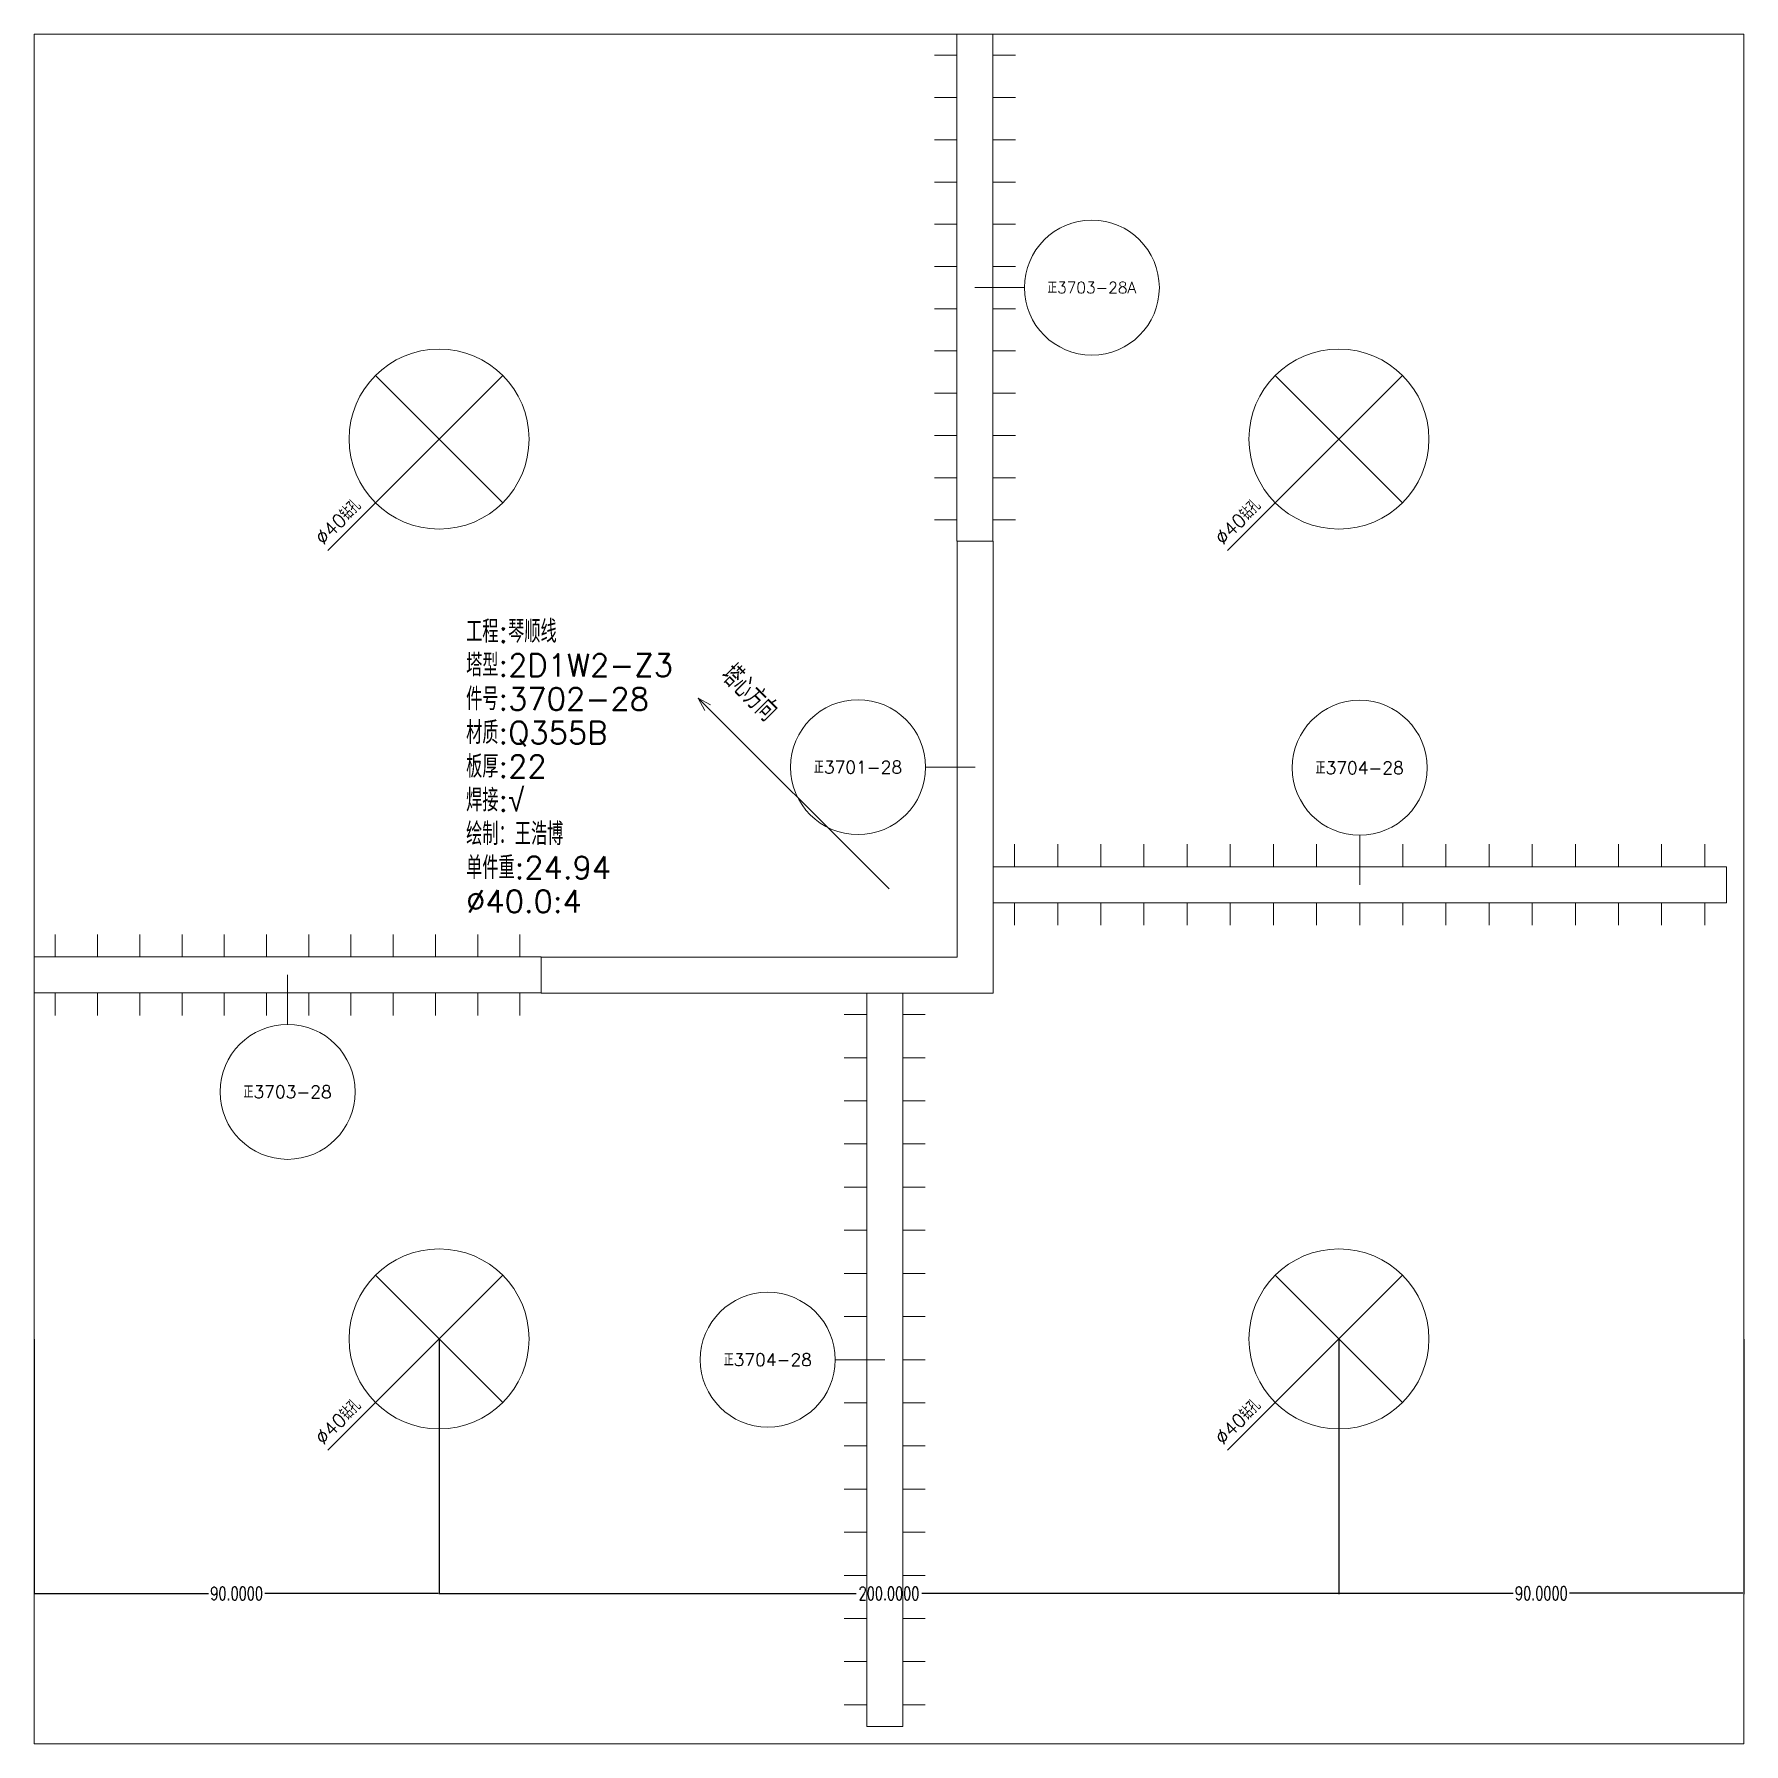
# Model space of a CAD drawing. Extents: x -580 to 8755, y 0 to 14723.
# Drawn here: x 5388.2 to 5768.2, y 1471.3 to 1851.3 of the extents above; entities that cross this region are included whole.
import ezdxf
from ezdxf.enums import TextEntityAlignment as Align

# ---------------------------------------------------------------- set-up
doc = ezdxf.new("R2010")
doc.units = 0
doc.header["$MEASUREMENT"] = 0
doc.layers.get('0').update_dxf_attribs({"linetype": 'CONTINUOUS', "lineweight": 25})
doc.layers.get('Defpoints').update_dxf_attribs({"linetype": 'CONTINUOUS'})
doc.layers.add('1', color=7, linetype='CONTINUOUS', lineweight=25)
doc.styles.add('DimFont', font='simplex.shx', dxfattribs={"width": 0.8, "bigfont": 'gbhzfs.shx'})
doc.styles.get("Standard").update_dxf_attribs({"font": 'simplex.shx', "width": 0.7, "height": 3, "bigfont": 'gbhzfs.shx'})
doc.dimstyles.new('DHDxfDimStyleOpen30', dxfattribs={"dimtxt": 2.5, "dimasz": 2.5, "dimexe": 1.25, "dimexo": 0.625, "dimtad": 2, "dimtxsty": 'DimFont', "dimblk": 'OPEN30', "dimblk1": 'OPEN30', "dimblk2": 'OPEN30', "dimcen": 2.5, "dimadec": 0, "dimazin": 0, "dimtfac": 1, "dimtmove": 0, "dimatfit": 3, "dimfxl": 0, "dimarcsym": 0})

msp = doc.modelspace()

# ---------------------------------------------------------------- texts
at = {"layer": '1', "color": 7, "linetype": 'Continuous', "lineweight": 13}
for s, height, p in [('正3703-28A', 2.5, (5623.26898, 1794.93325)), ('正3701-28', 2.777778, (5571.30131, 1688.34086)), ('正3704-28', 2.777778, (5682.80131, 1688.20441)), ('正3703-28', 2.777778, (5444.50845, 1616.17272)), ('正3704-28', 2.777778, (5551.23729, 1556.64039))]:
    msp.add_text(s, height=height, dxfattribs=at).set_placement(p, align=Align.MIDDLE_CENTER)
at = {"layer": '1', "color": 7, "linetype": 'Continuous', "lineweight": 18}
for p in [(5453.07879, 1736.86544), (5653.07879, 1736.86544), (5453.07879, 1536.86544), (5653.07879, 1536.86544)]:
    msp.add_text('%%c40钻孔', height=3, rotation=45, dxfattribs=at).set_placement(p, align=Align.BOTTOM_LEFT)
for s, p in [('工程:琴顺线', (5484.18519, 1714.50611)), ('塔型:2D1W2-Z3', (5484.18519, 1707.00611)), ('件号:3702-28', (5484.18519, 1699.50611)), ('材质:Q355B', (5484.18519, 1692.00611)), ('板厚:22', (5484.18519, 1684.50611)), ('焊接:√', (5484.18519, 1677.00611)), ('绘制：王浩博', (5484.18519, 1669.50611)), ('单件重:24.94', (5484.18519, 1662.00611)), ('%%c40.0:4', (5484.18519, 1654.50611))]:
    msp.add_text(s, height=5, dxfattribs=at).set_placement(p, align=Align.BOTTOM_LEFT)
at = {"layer": '1', "color": 7, "linetype": 'Continuous', "lineweight": 13}
msp.add_text('塔心方向', height=5, rotation=315, dxfattribs=at).set_placement((5539.29021, 1707.22257), align=Align.BOTTOM_LEFT)

# ---------------------------------------------------------------- blocks, each defined once
blk = doc.blocks.new('*D15')
at = {"color": 0, "linetype": 'Continuous', "lineweight": -2}
for p, q in [((5478.18, 1561.2), (5478.18, 1504.5)), ((5678.18, 1561.2), (5678.18, 1504.5)), ((5478.36, 1504.68), (5570.89, 1504.68)), ((5678, 1504.68), (5585.47, 1504.68))]:
    blk.add_line(p, q, dxfattribs=at)
at = {"color": 0, "linetype": 'Continuous'}
for points in [[(5478.36, 1504.71), (5478.36, 1504.65), (5478.18, 1504.68)], [(5678, 1504.71), (5678, 1504.65), (5678.18, 1504.68)]]:
    blk.add_solid(points, dxfattribs=at)
at = {"layer": 'Defpoints', "color": 0, "linetype": 'Continuous'}
for p in [(5478.18, 1561.26), (5678.18, 1561.26), (5678.18, 1504.68)]:
    blk.add_point(p, dxfattribs=at)
at = {"color": 0, "linetype": 'Continuous', "insert": (5578.18, 1504.68), "char_height": 3, "attachment_point": 5}
blk.add_mtext('\\A1;200.0000', dxfattribs=at)
blk = doc.blocks.new('*D14')
at = {"color": 0, "linetype": 'Continuous', "lineweight": -2}
for p, q in [((5388.18, 1561.2), (5388.18, 1504.5)), ((5478.18, 1561.2), (5478.18, 1504.5)), ((5388.36, 1504.68), (5426.89, 1504.68)), ((5478, 1504.68), (5439.47, 1504.68))]:
    blk.add_line(p, q, dxfattribs=at)
at = {"color": 0, "linetype": 'Continuous'}
for points in [[(5388.36, 1504.71), (5388.36, 1504.65), (5388.18, 1504.68)], [(5478, 1504.71), (5478, 1504.65), (5478.18, 1504.68)]]:
    blk.add_solid(points, dxfattribs=at)
at = {"layer": 'Defpoints', "color": 0, "linetype": 'Continuous'}
for p in [(5388.18, 1561.26), (5478.18, 1561.26), (5388.18, 1504.68)]:
    blk.add_point(p, dxfattribs=at)
at = {"color": 0, "linetype": 'Continuous', "insert": (5433.18, 1504.68), "char_height": 3, "attachment_point": 5}
blk.add_mtext('\\A1;90.0000', dxfattribs=at)
blk = doc.blocks.new('*D16')
at = {"color": 0, "linetype": 'Continuous', "lineweight": -2}
for p, q in [((5678.18, 1561.2), (5678.18, 1504.54)), ((5768.18, 1561.2), (5768.18, 1504.54)), ((5678.36, 1504.72), (5716.89, 1504.72)), ((5768, 1504.72), (5729.47, 1504.72))]:
    blk.add_line(p, q, dxfattribs=at)
at = {"color": 0, "linetype": 'Continuous'}
for points in [[(5678.36, 1504.75), (5678.36, 1504.69), (5678.18, 1504.72)], [(5768, 1504.75), (5768, 1504.69), (5768.18, 1504.72)]]:
    blk.add_solid(points, dxfattribs=at)
at = {"layer": 'Defpoints', "color": 0, "linetype": 'Continuous'}
for p in [(5678.18, 1561.26), (5768.18, 1561.26), (5768.18, 1504.72)]:
    blk.add_point(p, dxfattribs=at)
at = {"color": 0, "linetype": 'Continuous', "insert": (5723.18, 1504.72), "char_height": 3, "attachment_point": 5}
blk.add_mtext('\\A1;90.0000', dxfattribs=at)

# ---------------------------------------------------------------- dimensions: what is measured, and where the dimension line sits
at = {"color": 0, "linetype": 'Continuous'}
for base, p1, p2, picture, middle in [((5388.18108, 1504.67985), (5478.18108, 1561.26063), (5388.18108, 1561.26063), '*D14', (5433.18108, 1504.67985)), ((5678.18108, 1504.68103), (5478.18108, 1561.26063), (5678.18108, 1561.26063), '*D15', (5578.18108, 1504.68103)), ((5768.18108, 1504.72196), (5678.18108, 1561.26063), (5768.18108, 1561.26063), '*D16', (5723.18108, 1504.72196))]:
    dim = msp.add_linear_dim(base=base, p1=p1, p2=p2, dimstyle='DHDxfDimStyleOpen30', override={"dimtxt": 0.18, "dimasz": 0.18, "dimexe": 0.18, "dimexo": 0.0625, "dimgap": 0.09, "dimtad": 0, "dimtih": 1, "dimtoh": 1, "dimdec": 4, "dimzin": 0, "dimdsep": 46, "dimtxsty": 'Standard', "dimcen": 0.09, "dimtdec": 4, "dimtofl": 0, "dimtolj": 1, "dimtzin": 0}, dxfattribs=at)
    dim.commit()
    dim.dimension.update_dxf_attribs({"geometry": picture, "text_midpoint": middle})

# ---------------------------------------------------------------- linework, layer by layer
at = {"layer": '1', "color": 7, "linetype": 'Continuous', "lineweight": 18}
for p, q in [((5768.18108, 1851.26063), (5388.18108, 1851.26063)), ((5388.18108, 1851.26063), (5388.18108, 1471.26063)), ((5768.18108, 1471.26063), (5768.18108, 1851.26063)), ((5597.26898, 1794.93325), (5608.26898, 1794.93325)), ((5492.32321, 1775.40276), (5453.43234, 1736.51189)), ((5692.32321, 1775.40276), (5653.43234, 1736.51189)), ((5597.30131, 1688.34086), (5586.30131, 1688.34086)), ((5682.80131, 1662.20441), (5682.80131, 1673.20441)), ((5444.50845, 1642.17272), (5444.50845, 1631.17272)), ((5492.32321, 1575.40276), (5453.43234, 1536.51189)), ((5692.32321, 1575.40276), (5653.43234, 1536.51189)), ((5577.23729, 1556.64039), (5566.23729, 1556.64039)), ((5388.18108, 1471.26063), (5768.18108, 1471.26063))]:
    msp.add_line(p, q, dxfattribs=at)
at = {"layer": '1', "color": 7, "linetype": 'Continuous', "lineweight": 13}
for p, q in [((5593.26898, 1846.56668), (5588.26898, 1846.56668)), ((5601.26898, 1846.56668), (5606.26898, 1846.56668)), ((5593.26898, 1837.17878), (5588.26898, 1837.17878)), ((5601.26898, 1837.17878), (5606.26898, 1837.17878)), ((5593.26898, 1827.79089), (5588.26898, 1827.79089)), ((5601.26898, 1827.79089), (5606.26898, 1827.79089)), ((5593.26898, 1818.40299), (5588.26898, 1818.40299)), ((5601.26898, 1818.40299), (5606.26898, 1818.40299)), ((5593.26898, 1809.01509), (5588.26898, 1809.01509)), ((5601.26898, 1809.01509), (5606.26898, 1809.01509)), ((5593.26898, 1799.6272), (5588.26898, 1799.6272)), ((5601.26898, 1799.6272), (5606.26898, 1799.6272)), ((5593.26898, 1790.2393), (5588.26898, 1790.2393)), ((5601.26898, 1790.2393), (5606.26898, 1790.2393)), ((5593.26898, 1780.8514), (5588.26898, 1780.8514)), ((5601.26898, 1780.8514), (5606.26898, 1780.8514)), ((5464.04108, 1747.12063), (5492.32108, 1775.40063)), ((5492.32108, 1747.12063), (5464.04108, 1775.40063)), ((5664.04108, 1747.12063), (5692.32108, 1775.40063)), ((5692.32108, 1747.12063), (5664.04108, 1775.40063)), ((5593.26898, 1771.46351), (5588.26898, 1771.46351)), ((5601.26898, 1771.46351), (5606.26898, 1771.46351)), ((5593.26898, 1762.07561), (5588.26898, 1762.07561)), ((5601.26898, 1762.07561), (5606.26898, 1762.07561)), ((5593.26898, 1752.68772), (5588.26898, 1752.68772)), ((5601.26898, 1752.68772), (5606.26898, 1752.68772)), ((5593.26898, 1743.29982), (5588.26898, 1743.29982)), ((5601.26898, 1743.29982), (5606.26898, 1743.29982)), ((5578.18108, 1661.26063), (5535.75467, 1703.68703)), ((5535.75467, 1703.68703), (5537.2396, 1700.92932)), ((5535.75467, 1703.68703), (5538.51239, 1702.20211)), ((5606.09543, 1666.20441), (5606.09543, 1671.20441)), ((5615.68367, 1666.20441), (5615.68367, 1671.20441)), ((5625.2719, 1666.20441), (5625.2719, 1671.20441)), ((5634.86014, 1666.20441), (5634.86014, 1671.20441)), ((5644.44837, 1666.20441), (5644.44837, 1671.20441)), ((5654.03661, 1666.20441), (5654.03661, 1671.20441)), ((5663.62484, 1666.20441), (5663.62484, 1671.20441)), ((5673.21308, 1666.20441), (5673.21308, 1671.20441)), ((5682.80131, 1666.20441), (5682.80131, 1671.20441)), ((5692.38955, 1666.20441), (5692.38955, 1671.20441)), ((5701.97778, 1666.20441), (5701.97778, 1671.20441)), ((5711.56602, 1666.20441), (5711.56602, 1671.20441)), ((5721.15426, 1666.20441), (5721.15426, 1671.20441)), ((5730.74249, 1666.20441), (5730.74249, 1671.20441)), ((5740.33073, 1666.20441), (5740.33073, 1671.20441)), ((5749.91896, 1666.20441), (5749.91896, 1671.20441)), ((5759.5072, 1666.20441), (5759.5072, 1671.20441)), ((5606.09543, 1658.20441), (5606.09543, 1653.20441)), ((5615.68367, 1658.20441), (5615.68367, 1653.20441)), ((5625.2719, 1658.20441), (5625.2719, 1653.20441)), ((5634.86014, 1658.20441), (5634.86014, 1653.20441)), ((5644.44837, 1658.20441), (5644.44837, 1653.20441)), ((5654.03661, 1658.20441), (5654.03661, 1653.20441)), ((5663.62484, 1658.20441), (5663.62484, 1653.20441)), ((5673.21308, 1658.20441), (5673.21308, 1653.20441)), ((5682.80131, 1658.20441), (5682.80131, 1653.20441)), ((5692.38955, 1658.20441), (5692.38955, 1653.20441)), ((5701.97778, 1658.20441), (5701.97778, 1653.20441)), ((5711.56602, 1658.20441), (5711.56602, 1653.20441)), ((5721.15426, 1658.20441), (5721.15426, 1653.20441)), ((5730.74249, 1658.20441), (5730.74249, 1653.20441)), ((5740.33073, 1658.20441), (5740.33073, 1653.20441)), ((5749.91896, 1658.20441), (5749.91896, 1653.20441)), ((5759.5072, 1658.20441), (5759.5072, 1653.20441)), ((5392.87503, 1646.17272), (5392.87503, 1651.17272)), ((5402.26292, 1646.17272), (5402.26292, 1651.17272)), ((5411.65082, 1646.17272), (5411.65082, 1651.17272)), ((5421.03871, 1646.17272), (5421.03871, 1651.17272)), ((5430.42661, 1646.17272), (5430.42661, 1651.17272)), ((5439.81451, 1646.17272), (5439.81451, 1651.17272)), ((5449.2024, 1646.17272), (5449.2024, 1651.17272)), ((5458.5903, 1646.17272), (5458.5903, 1651.17272)), ((5467.9782, 1646.17272), (5467.9782, 1651.17272)), ((5477.36609, 1646.17272), (5477.36609, 1651.17272)), ((5486.75399, 1646.17272), (5486.75399, 1651.17272)), ((5496.14188, 1646.17272), (5496.14188, 1651.17272)), ((5392.87503, 1638.17272), (5392.87503, 1633.17272)), ((5402.26292, 1638.17272), (5402.26292, 1633.17272)), ((5411.65082, 1638.17272), (5411.65082, 1633.17272)), ((5421.03871, 1638.17272), (5421.03871, 1633.17272)), ((5430.42661, 1638.17272), (5430.42661, 1633.17272)), ((5439.81451, 1638.17272), (5439.81451, 1633.17272)), ((5449.2024, 1638.17272), (5449.2024, 1633.17272)), ((5458.5903, 1638.17272), (5458.5903, 1633.17272)), ((5467.9782, 1638.17272), (5467.9782, 1633.17272)), ((5477.36609, 1638.17272), (5477.36609, 1633.17272)), ((5486.75399, 1638.17272), (5486.75399, 1633.17272)), ((5496.14188, 1638.17272), (5496.14188, 1633.17272)), ((5573.23729, 1633.34627), (5568.23729, 1633.34627)), ((5581.23729, 1633.34627), (5586.23729, 1633.34627)), ((5573.23729, 1623.75804), (5568.23729, 1623.75804)), ((5581.23729, 1623.75804), (5586.23729, 1623.75804)), ((5573.23729, 1614.1698), (5568.23729, 1614.1698)), ((5581.23729, 1614.1698), (5586.23729, 1614.1698)), ((5573.23729, 1604.58157), (5568.23729, 1604.58157)), ((5581.23729, 1604.58157), (5586.23729, 1604.58157)), ((5573.23729, 1594.99333), (5568.23729, 1594.99333)), ((5581.23729, 1594.99333), (5586.23729, 1594.99333)), ((5573.23729, 1585.4051), (5568.23729, 1585.4051)), ((5581.23729, 1585.4051), (5586.23729, 1585.4051)), ((5464.04108, 1547.12063), (5492.32108, 1575.40063)), ((5492.32108, 1547.12063), (5464.04108, 1575.40063)), ((5573.23729, 1575.81686), (5568.23729, 1575.81686)), ((5581.23729, 1575.81686), (5586.23729, 1575.81686)), ((5664.04108, 1547.12063), (5692.32108, 1575.40063)), ((5692.32108, 1547.12063), (5664.04108, 1575.40063)), ((5573.23729, 1566.22863), (5568.23729, 1566.22863)), ((5581.23729, 1566.22863), (5586.23729, 1566.22863)), ((5573.23729, 1556.64039), (5568.23729, 1556.64039)), ((5581.23729, 1556.64039), (5586.23729, 1556.64039)), ((5573.23729, 1547.05215), (5568.23729, 1547.05215)), ((5581.23729, 1547.05215), (5586.23729, 1547.05215)), ((5573.23729, 1537.46392), (5568.23729, 1537.46392)), ((5581.23729, 1537.46392), (5586.23729, 1537.46392)), ((5573.23729, 1527.87568), (5568.23729, 1527.87568)), ((5581.23729, 1527.87568), (5586.23729, 1527.87568)), ((5573.23729, 1518.28745), (5568.23729, 1518.28745)), ((5581.23729, 1518.28745), (5586.23729, 1518.28745)), ((5573.23729, 1508.69921), (5568.23729, 1508.69921)), ((5581.23729, 1508.69921), (5586.23729, 1508.69921)), ((5573.23729, 1499.11098), (5568.23729, 1499.11098)), ((5581.23729, 1499.11098), (5586.23729, 1499.11098)), ((5573.23729, 1489.52274), (5568.23729, 1489.52274)), ((5581.23729, 1489.52274), (5586.23729, 1489.52274)), ((5573.23729, 1479.93451), (5568.23729, 1479.93451)), ((5581.23729, 1479.93451), (5586.23729, 1479.93451))]:
    msp.add_line(p, q, dxfattribs=at)
for points in [[(5593.26898, 1738.60587), (5593.26898, 1851.26063), (5601.26898, 1851.26063), (5601.26898, 1738.60587)], [(5601.30131, 1738.54133), (5601.30131, 1638.14039), (5500.90037, 1638.14039), (5500.90037, 1646.14039), (5593.30131, 1646.14039), (5593.30131, 1738.54133)], [(5764.30131, 1658.20441), (5601.30131, 1658.20441), (5601.30131, 1666.20441), (5764.30131, 1666.20441)], [(5388.18108, 1646.17272), (5500.83583, 1646.17272), (5500.83583, 1638.17272), (5388.18108, 1638.17272)], [(5581.23729, 1638.14039), (5581.23729, 1475.14039), (5573.23729, 1475.14039), (5573.23729, 1638.14039)]]:
    msp.add_lwpolyline(points, close=True, dxfattribs=at)
at = {"layer": '1', "color": 7, "linetype": 'Continuous', "lineweight": 18}
for centre in [(5623.26898, 1794.93325), (5571.30131, 1688.34086), (5682.80131, 1688.20441), (5444.50845, 1616.17272), (5551.23729, 1556.64039)]:
    msp.add_circle(centre, 15, dxfattribs=at)
at = {"layer": '1', "color": 7, "linetype": 'Continuous', "lineweight": 13}
for centre in [(5478.18108, 1761.26063), (5678.18108, 1761.26063), (5478.18108, 1561.26063), (5678.18108, 1561.26063)]:
    msp.add_circle(centre, 20, dxfattribs=at)

msp.set_redraw_order([(e.dxf.handle, doc.entitydb.next_handle()) for e in msp.query("TEXT MTEXT ATTDEF DIMENSION ARC_DIMENSION")])  # texts and dimensions are drawn at this point

doc.saveas('drawing.dxf')
